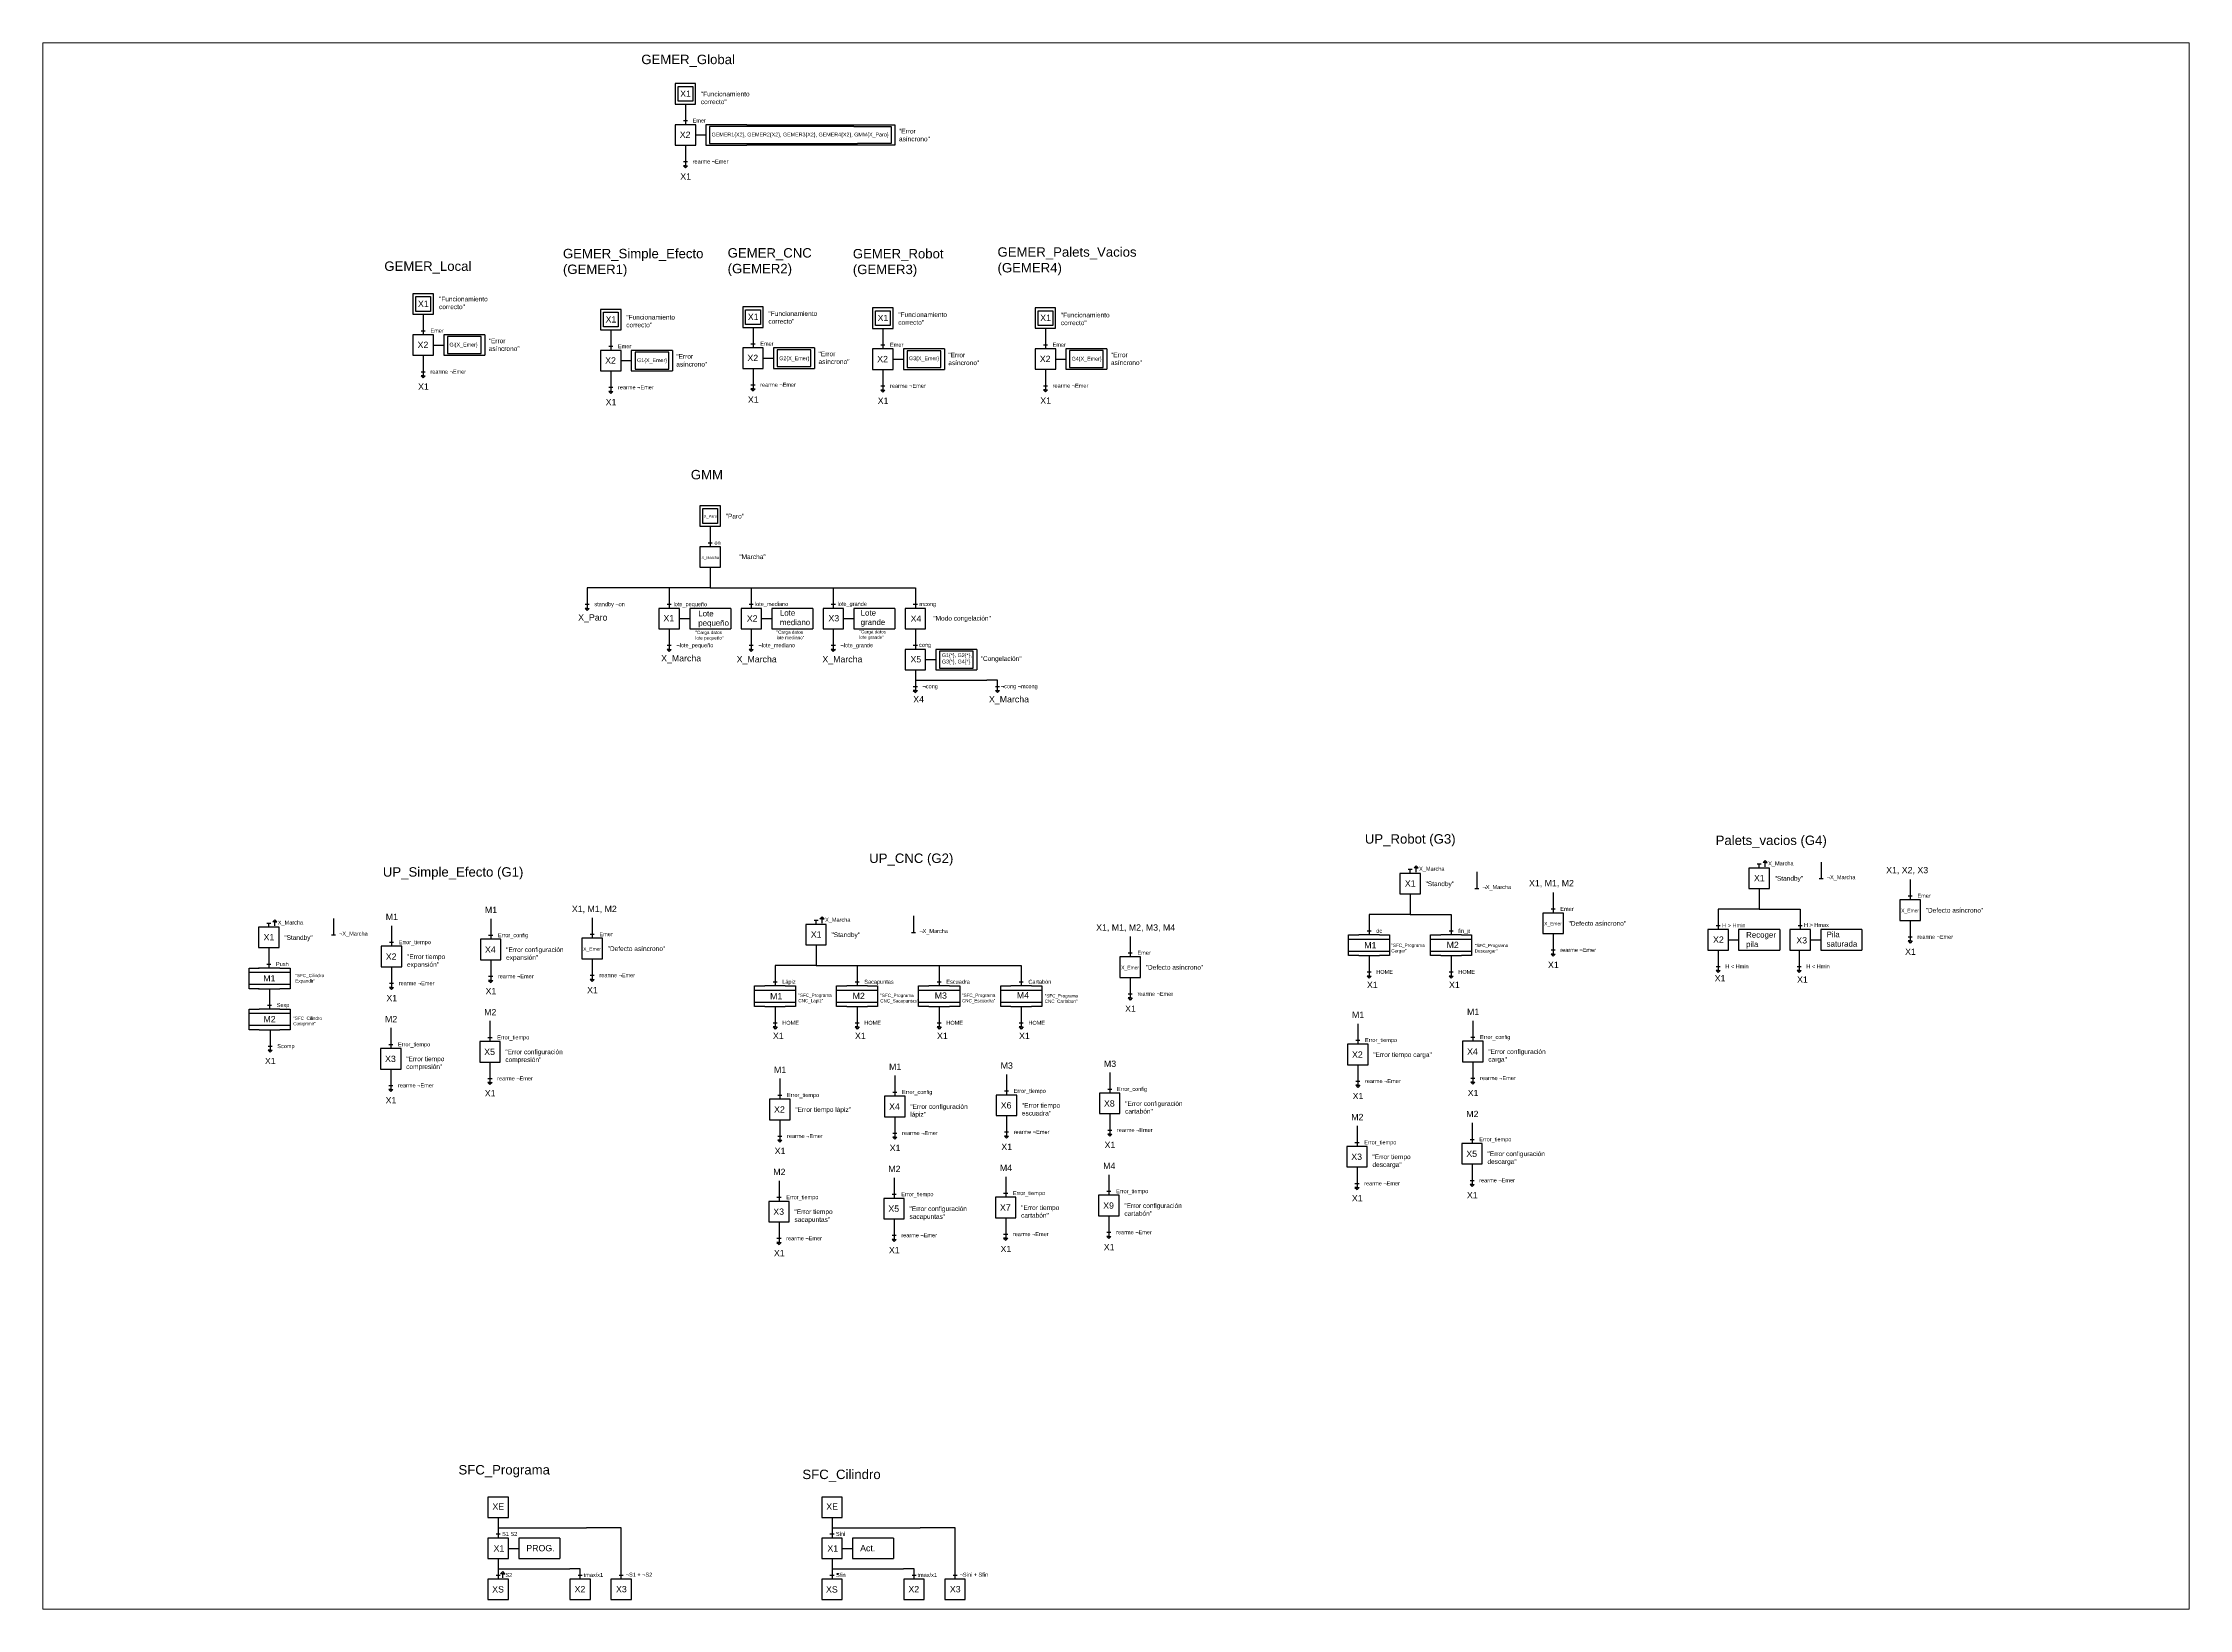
# Paper-space layout 'Layout1' of a CAD drawing. Header units: millimetres. Extents: x 26 to 547, y 19 to 400.
# The model-space entities are those that its viewports show. They can reach past a viewport. Long polylines and large blocks are cut down to what shows.
import ezdxf

# ---------------------------------------------------------------- set-up
doc = ezdxf.new("R2010")
doc.units = ezdxf.units.MM
doc.styles.get("Standard").update_dxf_attribs({"font": 'arial.ttf'})

msp = doc.modelspace()

# ---------------------------------------------------------------- linework, layer by layer
for p, q in [((-3909, 17083), (-3909, 16583)), ((-3409, 17083), (-3909, 17083)), ((-3909, 17083), (-3909, 16583)), ((-3409, 17083), (-3909, 17083)), ((-3838, 16654), (-3838, 17012)), ((-3838, 17012), (-3480, 17012)), ((-3480, 17012), (-3480, 16654)), ((-3409, 16583), (-3409, 17083)), ((-3409, 16583), (-3409, 17083)), ((-3909, 16583), (-3409, 16583)), ((-3909, 16583), (-3409, 16583)), ((-3480, 16654), (-3838, 16654)), ((-3658, 16583), (-3658, 16083)), ((-3908, 16083), (-3908, 15583)), ((-3408, 16083), (-3908, 16083)), ((-3708, 16183), (-3608, 16183)), ((-3408, 15583), (-3408, 16083)), ((-3408, 15833), (-3158, 15833)), ((-3158, 16083), (-3158, 15583)), ((-2158, 16083), (-3158, 16083)), ((-3069, 16038), (-3069, 15628)), ((-2248, 16038), (-3069, 16038)), ((-345, 16038), (-2248, 16038)), ((-2158, 16083), (-434, 16083)), ((-434, 16083), (356, 16083)), ((445, 16038), (-345, 16038)), ((356, 16083), (450, 16083)), ((445, 16038), (540, 16038)), ((450, 16083), (1450, 16083)), ((540, 16038), (1361, 16038)), ((1361, 16038), (1361, 15628)), ((1450, 16083), (1450, 15583)), ((-3908, 15583), (-3408, 15583)), ((-3708, 15183), (-3608, 15183)), ((-3658, 15583), (-3658, 15083)), ((-3158, 15583), (-2158, 15583)), ((-3069, 15628), (-2248, 15628)), ((-2248, 15628), (-345, 15628)), ((-434, 15583), (-2158, 15583)), ((356, 15583), (-434, 15583)), ((-345, 15628), (445, 15628)), ((450, 15583), (356, 15583)), ((445, 15628), (540, 15628)), ((1450, 15583), (450, 15583)), ((1361, 15628), (540, 15628)), ((-3658, 15083), (-3708, 15083)), ((-3708, 15083), (-3608, 15083)), ((-3708, 15083), (-3658, 15033)), ((-3608, 15083), (-3658, 15033)), ((-10301, 11963), (-10301, 11463)), ((-9801, 11963), (-10301, 11963)), ((-10230, 11533), (-10230, 11892)), ((-10230, 11892), (-9872, 11892)), ((-9872, 11533), (-10230, 11533)), ((-9872, 11892), (-9872, 11533)), ((-9801, 11463), (-9801, 11963)), ((-5727, 11583), (-5727, 11083)), ((-5227, 11583), (-5727, 11583)), ((-5657, 11154), (-5657, 11512)), ((-5657, 11512), (-5298, 11512)), ((-5298, 11512), (-5298, 11154)), ((-5227, 11083), (-5227, 11583)), ((-2260, 11644), (-2260, 11144)), ((-1760, 11644), (-2260, 11644)), ((-2260, 11644), (-2260, 11144)), ((-1760, 11644), (-2260, 11644)), ((-2190, 11215), (-2190, 11574)), ((-2190, 11574), (-1831, 11574)), ((-1831, 11574), (-1831, 11215)), ((-1760, 11144), (-1760, 11644)), ((-1760, 11144), (-1760, 11644)), ((904, 11617), (904, 11117)), ((1404, 11617), (904, 11617)), ((904, 11617), (904, 11117)), ((1404, 11617), (904, 11617)), ((974, 11188), (974, 11547)), ((974, 11547), (1333, 11547)), ((1333, 11547), (1333, 11188)), ((1404, 11117), (1404, 11617)), ((1404, 11117), (1404, 11617)), ((4867, 11621), (4867, 11121)), ((5367, 11621), (4867, 11621)), ((4938, 11191), (4938, 11550)), ((4938, 11550), (5297, 11550)), ((5297, 11550), (5297, 11191)), ((5367, 11121), (5367, 11621)), ((-10301, 11463), (-9801, 11463)), ((-10100, 11063), (-10000, 11063)), ((-10050, 11463), (-10050, 10963)), ((-5727, 11083), (-5227, 11083)), ((-5298, 11154), (-5657, 11154)), ((-5477, 11083), (-5477, 10583)), ((-2260, 11144), (-1760, 11144)), ((-2260, 11144), (-1760, 11144)), ((-1831, 11215), (-2190, 11215)), ((-2010, 11144), (-2010, 10644)), ((904, 11117), (1404, 11117)), ((904, 11117), (1404, 11117)), ((1333, 11188), (974, 11188)), ((1154, 11117), (1154, 10617)), ((4867, 11121), (5367, 11121)), ((5297, 11191), (4938, 11191)), ((5118, 11121), (5118, 10621)), ((-10300, 10963), (-10300, 10463)), ((-9800, 10963), (-10300, 10963)), ((-9800, 10463), (-9800, 10963)), ((-9800, 10713), (-9550, 10713)), ((-9550, 10963), (-9550, 10463)), ((-8550, 10963), (-9550, 10963)), ((-9461, 10918), (-9461, 10507)), ((-8639, 10918), (-9461, 10918)), ((-9461, 10507), (-8639, 10507)), ((-8639, 10507), (-8639, 10918)), ((-8550, 10963), (-8550, 10463)), ((-5727, 10583), (-5727, 10083)), ((-5227, 10583), (-5727, 10583)), ((-5527, 10683), (-5427, 10683)), ((-5227, 10083), (-5227, 10583)), ((-4977, 10583), (-4977, 10083)), ((-3977, 10583), (-4977, 10583)), ((-4887, 10538), (-4887, 10128)), ((-4066, 10538), (-4887, 10538)), ((-4066, 10128), (-4066, 10538)), ((-3977, 10583), (-3977, 10083)), ((-2260, 10644), (-2260, 10144)), ((-1760, 10644), (-2260, 10644)), ((-2060, 10744), (-1960, 10744)), ((-1760, 10144), (-1760, 10644)), ((-1510, 10644), (-1510, 10144)), ((-510, 10644), (-1510, 10644)), ((-1420, 10600), (-1420, 10189)), ((-599, 10600), (-1420, 10600)), ((-599, 10189), (-599, 10600)), ((-510, 10644), (-510, 10144)), ((904, 10617), (904, 10117)), ((1404, 10617), (904, 10617)), ((1104, 10717), (1204, 10717)), ((1404, 10117), (1404, 10617)), ((1654, 10617), (1654, 10117)), ((2654, 10617), (1654, 10617)), ((1744, 10573), (1744, 10162)), ((2565, 10573), (1744, 10573)), ((2565, 10162), (2565, 10573)), ((2654, 10617), (2654, 10117)), ((4868, 10621), (4868, 10121)), ((5368, 10621), (4868, 10621)), ((5068, 10721), (5168, 10721)), ((5368, 10121), (5368, 10621)), ((5618, 10621), (5618, 10121)), ((6618, 10621), (5618, 10621)), ((5708, 10576), (5708, 10165)), ((6529, 10576), (5708, 10576)), ((6529, 10165), (6529, 10576)), ((6618, 10621), (6618, 10121)), ((-10300, 10463), (-9800, 10463)), ((-10100, 10063), (-10000, 10063)), ((-10050, 9963), (-10100, 9963)), ((-10100, 9963), (-10000, 9963)), ((-10100, 9963), (-10050, 9913)), ((-10050, 10463), (-10050, 9963)), ((-10000, 9963), (-10050, 9913)), ((-9550, 10463), (-8550, 10463)), ((-5727, 10083), (-5227, 10083)), ((-5477, 10083), (-5477, 9583)), ((-5227, 10333), (-4977, 10333)), ((-4977, 10083), (-3977, 10083)), ((-4887, 10128), (-4066, 10128)), ((-2260, 10144), (-1760, 10144)), ((-2010, 10144), (-2010, 9644)), ((-1760, 10394), (-1510, 10394)), ((-1510, 10144), (-510, 10144)), ((-1420, 10189), (-599, 10189)), ((904, 10117), (1404, 10117)), ((1154, 10117), (1154, 9617)), ((1404, 10367), (1654, 10367)), ((1654, 10117), (2654, 10117)), ((1744, 10162), (2565, 10162)), ((4868, 10121), (5368, 10121)), ((5118, 10121), (5118, 9621)), ((5368, 10371), (5618, 10371)), ((5618, 10121), (6618, 10121)), ((5708, 10165), (6529, 10165)), ((-5527, 9683), (-5427, 9683)), ((-5477, 9583), (-5527, 9583)), ((-5527, 9583), (-5427, 9583)), ((-5527, 9583), (-5477, 9533)), ((-5427, 9583), (-5477, 9533)), ((-2060, 9744), (-1960, 9744)), ((-2010, 9644), (-2060, 9644)), ((-2060, 9644), (-1960, 9644)), ((-2060, 9644), (-2010, 9594)), ((-1960, 9644), (-2010, 9594)), ((1104, 9717), (1204, 9717)), ((1154, 9617), (1104, 9617)), ((1104, 9617), (1204, 9617)), ((1104, 9617), (1154, 9567)), ((1204, 9617), (1154, 9567)), ((5068, 9721), (5168, 9721)), ((5118, 9621), (5068, 9621)), ((5068, 9621), (5168, 9621)), ((5068, 9621), (5118, 9571)), ((5168, 9621), (5118, 9571)), ((-3304, 6796), (-3304, 6296)), ((-2804, 6796), (-3304, 6796)), ((-3304, 6796), (-3304, 6296)), ((-2804, 6796), (-3304, 6796)), ((-3304, 6296), (-2804, 6296)), ((-3304, 6296), (-2804, 6296)), ((-3233, 6367), (-3233, 6726)), ((-3233, 6726), (-2875, 6726)), ((-2875, 6367), (-3233, 6367)), ((-3053, 6296), (-3053, 5796)), ((-2875, 6726), (-2875, 6367)), ((-2804, 6296), (-2804, 6796)), ((-2804, 6296), (-2804, 6796)), ((-3304, 5796), (-3304, 5296)), ((-2804, 5796), (-3304, 5796)), ((-3103, 5896), (-3003, 5896)), ((-2804, 5296), (-2804, 5796)), ((-3304, 5296), (-2804, 5296)), ((-3053, 5296), (-3053, 4796)), ((-4053, 4796), (-6053, 4796)), ((-6053, 4796), (-6053, 4296)), ((-6053, 4796), (-6053, 4296)), ((-3053, 4796), (-4053, 4796)), ((-4053, 4796), (-4053, 4296)), ((-3053, 4796), (-2053, 4796)), ((-2053, 4796), (-1053, 4796)), ((-2053, 4796), (-2053, 4296)), ((-1053, 4796), (-53, 4796)), ((-53, 4796), (1947, 4796)), ((-53, 4796), (-53, 4296)), ((1947, 4796), (1947, 4296)), ((-6103, 4396), (-6003, 4396)), ((-6053, 4296), (-6103, 4296)), ((-6103, 4296), (-6003, 4296)), ((-6103, 4296), (-6053, 4246)), ((-6003, 4296), (-6053, 4246)), ((-4303, 4296), (-4303, 3796)), ((-3803, 4296), (-4303, 4296)), ((-4103, 4396), (-4003, 4396)), ((-3803, 3796), (-3803, 4296)), ((-3553, 4296), (-3553, 3796)), ((-2553, 4296), (-3553, 4296)), ((-2553, 4296), (-2553, 3796)), ((-2303, 4296), (-2303, 3796)), ((-1803, 4296), (-2303, 4296)), ((-2103, 4396), (-2003, 4396)), ((-1803, 3796), (-1803, 4296)), ((-1553, 4296), (-1553, 3796)), ((-553, 4296), (-1553, 4296)), ((-553, 4296), (-553, 3796)), ((-303, 4296), (-303, 3796)), ((197, 4296), (-303, 4296)), ((-103, 4396), (-3, 4396)), ((197, 3796), (197, 4296)), ((447, 4296), (447, 3796)), ((1447, 4296), (447, 4296)), ((1447, 4296), (1447, 3796)), ((1697, 4296), (1697, 3796)), ((2197, 4296), (1697, 4296)), ((1897, 4396), (1997, 4396)), ((2197, 3796), (2197, 4296)), ((-4303, 3796), (-3803, 3796)), ((-4053, 3796), (-4053, 3296)), ((-3803, 4046), (-3553, 4046)), ((-3553, 3796), (-2553, 3796)), ((-2303, 3796), (-1803, 3796)), ((-2053, 3796), (-2053, 3296)), ((-1803, 4046), (-1553, 4046)), ((-1553, 3796), (-553, 3796)), ((-303, 3796), (197, 3796)), ((-53, 3796), (-53, 3296)), ((197, 4046), (447, 4046)), ((447, 3796), (1447, 3796)), ((1697, 3796), (2197, 3796)), ((1947, 3796), (1947, 3296)), ((-4103, 3396), (-4003, 3396)), ((-4053, 3296), (-4103, 3296)), ((-4103, 3296), (-4003, 3296)), ((-4103, 3296), (-4053, 3246)), ((-4003, 3296), (-4053, 3246)), ((-2103, 3396), (-2003, 3396)), ((-2053, 3296), (-2103, 3296)), ((-2103, 3296), (-2003, 3296)), ((-2103, 3296), (-2053, 3246)), ((-2003, 3296), (-2053, 3246)), ((-103, 3396), (-3, 3396)), ((-53, 3296), (-103, 3296)), ((-103, 3296), (-3, 3296)), ((-103, 3296), (-53, 3246)), ((-3, 3296), (-53, 3246)), ((1697, 3296), (1697, 2796)), ((2197, 3296), (1697, 3296)), ((1897, 3396), (1997, 3396)), ((2197, 2796), (2197, 3296)), ((2447, 3296), (2447, 2796)), ((3447, 3296), (2447, 3296)), ((2536, 3252), (2536, 2841)), ((3357, 3252), (2536, 3252)), ((3357, 2841), (3357, 3252)), ((3447, 3296), (3447, 2796)), ((1697, 2796), (2197, 2796)), ((1947, 2796), (1947, 2296)), ((2197, 3046), (2447, 3046)), ((2447, 2796), (3447, 2796)), ((2536, 2841), (3357, 2841)), ((1897, 2396), (1997, 2396)), ((1947, 2296), (1897, 2296)), ((1897, 2296), (1997, 2296)), ((1897, 2296), (1947, 2246)), ((1947, 2546), (3692, 2546)), ((1997, 2296), (1947, 2246)), ((3947, 2546), (3692, 2546)), ((3897, 2396), (3997, 2396)), ((3897, 2296), (3997, 2296)), ((3897, 2296), (3947, 2246)), ((3947, 2296), (3947, 2546)), ((3997, 2296), (3947, 2246)), ((13957, -2063), (14057, -2063)), ((14007, -2163), (14007, -2063)), ((14103, -2030), (14153, -1980)), ((14203, -2030), (14103, -2030)), ((14203, -2030), (14153, -1980)), ((14153, -2130), (14153, -2030)), ((14153, -2030), (14203, -2030)), ((22267, -2031), (22267, -2531)), ((22767, -2031), (22267, -2031)), ((22467, -1931), (22567, -1931)), ((22517, -2031), (22517, -1931)), ((22613, -1899), (22663, -1849)), ((22713, -1899), (22613, -1899)), ((22713, -1899), (22663, -1849)), ((22663, -1999), (22663, -1899)), ((22663, -1899), (22713, -1899)), ((22767, -2531), (22767, -2031)), ((24027, -1889), (24027, -2289)), ((13757, -2163), (13757, -2663)), ((14257, -2163), (13757, -2163)), ((14257, -2663), (14257, -2163)), ((15584, -2528), (15684, -2528)), ((15634, -2128), (15634, -2528)), ((22267, -2531), (22767, -2531)), ((22517, -2531), (22517, -3031)), ((23977, -2289), (24077, -2289)), ((26200, -2309), (26200, -2809)), ((13757, -2663), (14257, -2663)), ((14008, -2663), (14008, -3163)), ((17244, -3128), (17244, -3628)), ((17744, -3128), (17244, -3128)), ((17444, -3028), (17544, -3028)), ((17494, -2628), (17494, -3128)), ((17744, -3628), (17744, -3128)), ((22517, -3031), (21517, -3031)), ((21517, -3031), (21517, -3531)), ((22517, -3031), (22417, -3031)), ((22517, -3031), (23517, -3031)), ((23517, -3031), (23517, -3531)), ((25950, -2809), (25950, -3309)), ((26450, -2809), (25950, -2809)), ((26150, -2709), (26250, -2709)), ((26450, -3309), (26450, -2809)), ((-14065, -3472), (-14065, -3972)), ((-13565, -3472), (-14065, -3472)), ((-13865, -3372), (-13765, -3372)), ((-13815, -3472), (-13815, -3372)), ((-13719, -3340), (-13669, -3290)), ((-13619, -3340), (-13719, -3340)), ((-13619, -3340), (-13669, -3290)), ((-13669, -3440), (-13669, -3340)), ((-13669, -3340), (-13619, -3340)), ((-13565, -3972), (-13565, -3472)), ((-12240, -3263), (-12240, -3663)), ((-10822, -3439), (-10822, -3939)), ((-8405, -3269), (-8405, -3769)), ((-5980, -3644), (-5880, -3644)), ((-5930, -3244), (-5930, -3744)), ((-724, -3405), (-724, -3905)), ((-224, -3405), (-724, -3405)), ((-524, -3305), (-424, -3305)), ((-474, -3405), (-474, -3305)), ((-378, -3272), (-328, -3222)), ((-278, -3272), (-378, -3272)), ((-278, -3272), (-328, -3222)), ((-328, -3372), (-328, -3272)), ((-328, -3272), (-278, -3272)), ((-224, -3905), (-224, -3405)), ((1854, -3600), (1954, -3600)), ((1904, -3200), (1904, -3600)), ((12958, -3563), (13058, -3563)), ((14008, -3163), (13008, -3163)), ((13008, -3163), (13008, -3663)), ((14008, -3163), (15008, -3163)), ((14958, -3563), (15058, -3563)), ((15008, -3163), (15008, -3663)), ((17244, -3628), (17744, -3628)), ((17494, -3628), (17494, -4128)), ((21267, -3531), (21267, -4031)), ((21767, -3531), (21267, -3531)), ((21467, -3431), (21567, -3431)), ((21767, -4031), (21767, -3531)), ((22017, -3531), (22017, -4031)), ((23017, -3531), (22017, -3531)), ((23017, -3531), (23017, -4031)), ((23267, -3531), (23267, -4031)), ((23767, -3531), (23267, -3531)), ((23467, -3431), (23567, -3431)), ((23767, -4031), (23767, -3531)), ((24017, -3531), (24017, -4031)), ((25017, -3531), (24017, -3531)), ((25017, -3531), (25017, -4031)), ((25950, -3309), (26450, -3309)), ((26200, -3309), (26200, -3809)), ((-14065, -3972), (-13565, -3972)), ((-13814, -3972), (-13814, -4472)), ((-12290, -3663), (-12190, -3663)), ((-11073, -3939), (-11073, -4439)), ((-10573, -3939), (-11073, -3939)), ((-10872, -3839), (-10772, -3839)), ((-10573, -4439), (-10573, -3939)), ((-8656, -3769), (-8656, -4269)), ((-8156, -3769), (-8656, -3769)), ((-8455, -3669), (-8355, -3669)), ((-8156, -4269), (-8156, -3769)), ((-6180, -3744), (-6180, -4244)), ((-5680, -3744), (-6180, -3744)), ((-5680, -4244), (-5680, -3744)), ((-724, -3905), (-224, -3905)), ((-473, -3905), (-473, -4405)), ((7136, -4098), (7236, -4098)), ((7186, -3698), (7186, -4198)), ((12508, -4163), (12508, -3663)), ((12508, -3663), (12758, -3663)), ((12508, -3763), (13508, -3763)), ((13508, -4063), (12508, -4063)), ((12758, -4163), (12508, -4163)), ((13258, -3663), (12758, -3663)), ((12758, -4163), (13258, -4163)), ((13008, -4163), (13008, -4663)), ((13258, -3663), (13508, -3663)), ((13508, -4163), (13258, -4163)), ((13508, -3663), (13508, -4163)), ((14508, -4163), (14508, -3663)), ((14508, -3663), (14758, -3663)), ((14508, -3763), (15508, -3763)), ((15508, -4063), (14508, -4063)), ((14758, -4163), (14508, -4163)), ((15258, -3663), (14758, -3663)), ((14758, -4163), (15258, -4163)), ((15008, -4163), (15008, -4663)), ((15258, -3663), (15508, -3663)), ((15508, -4163), (15258, -4163)), ((15508, -3663), (15508, -4163)), ((17444, -4028), (17544, -4028)), ((17494, -4128), (17444, -4128)), ((17444, -4128), (17544, -4128)), ((17444, -4128), (17494, -4178)), ((17544, -4128), (17494, -4178)), ((21267, -4031), (21767, -4031)), ((21517, -4031), (21517, -4531)), ((21767, -3781), (22017, -3781)), ((22017, -4031), (23017, -4031)), ((23267, -4031), (23767, -4031)), ((23492, -4031), (23492, -4531)), ((23767, -3781), (24017, -3781)), ((24017, -4031), (25017, -4031)), ((26150, -3709), (26250, -3709)), ((26200, -3809), (26150, -3809)), ((26150, -3809), (26250, -3809)), ((26150, -3809), (26200, -3859)), ((26250, -3809), (26200, -3859)), ((-14297, -4972), (-14297, -4472)), ((-14297, -4472), (-14047, -4472)), ((-14297, -4572), (-13297, -4572)), ((-13564, -4472), (-14064, -4472)), ((-13547, -4472), (-14047, -4472)), ((-13864, -4372), (-13764, -4372)), ((-13547, -4472), (-13297, -4472)), ((-13297, -4472), (-13297, -4972)), ((-11073, -4439), (-10573, -4439)), ((-10822, -4439), (-10822, -4939)), ((-8656, -4269), (-8156, -4269)), ((-8455, -4669), (-8355, -4669)), ((-8405, -4269), (-8405, -4769)), ((-6180, -4244), (-5680, -4244)), ((-5980, -4644), (-5880, -4644)), ((-5930, -4244), (-5930, -4744)), ((-473, -4405), (-1473, -4405)), ((-1473, -4405), (-1473, -4905)), ((-473, -4405), (527, -4405)), ((527, -4405), (1527, -4405)), ((527, -4405), (527, -4905)), ((1527, -4405), (2527, -4405)), ((2527, -4405), (4527, -4405)), ((2527, -4405), (2527, -4905)), ((4527, -4405), (4527, -4905)), ((6935, -4198), (6935, -4698)), ((7435, -4198), (6935, -4198)), ((6935, -4698), (7435, -4698)), ((7186, -4698), (7186, -5198)), ((7435, -4698), (7435, -4198)), ((12958, -4563), (13058, -4563)), ((13008, -4663), (12958, -4663)), ((12958, -4663), (13058, -4663)), ((12958, -4663), (13008, -4713)), ((13058, -4663), (13008, -4713)), ((14958, -4563), (15058, -4563)), ((15008, -4663), (14958, -4663)), ((14958, -4663), (15058, -4663)), ((14958, -4663), (15008, -4713)), ((15058, -4663), (15008, -4713)), ((21467, -4431), (21567, -4431)), ((21517, -4531), (21467, -4531)), ((21467, -4531), (21567, -4531)), ((21467, -4531), (21517, -4581)), ((21567, -4531), (21517, -4581)), ((23442, -4431), (23542, -4431)), ((23492, -4531), (23442, -4531)), ((23442, -4531), (23542, -4531)), ((23442, -4531), (23492, -4581)), ((23542, -4531), (23492, -4581)), ((-13297, -4872), (-14297, -4872)), ((-14047, -4972), (-14297, -4972)), ((-14064, -4972), (-13564, -4972)), ((-14047, -4972), (-13547, -4972)), ((-13797, -4972), (-13797, -5472)), ((-13297, -4972), (-13547, -4972)), ((-10872, -4839), (-10772, -4839)), ((-10822, -4939), (-10872, -4939)), ((-10872, -4939), (-10772, -4939)), ((-10872, -4939), (-10822, -4989)), ((-10772, -4939), (-10822, -4989)), ((-8405, -4769), (-8455, -4769)), ((-8455, -4769), (-8355, -4769)), ((-8455, -4769), (-8405, -4819)), ((-8355, -4769), (-8405, -4819)), ((-5930, -4744), (-5980, -4744)), ((-5980, -4744), (-5880, -4744)), ((-5980, -4744), (-5930, -4794)), ((-5880, -4744), (-5930, -4794)), ((-1973, -5405), (-1973, -4905)), ((-1973, -4905), (-1723, -4905)), ((-1973, -5005), (-973, -5005)), ((-1223, -4905), (-1723, -4905)), ((-1523, -4805), (-1423, -4805)), ((-1223, -4905), (-973, -4905)), ((-973, -4905), (-973, -5405)), ((27, -5405), (27, -4905)), ((27, -4905), (277, -4905)), ((27, -5005), (1027, -5005)), ((777, -4905), (277, -4905)), ((477, -4805), (577, -4805)), ((777, -4905), (1027, -4905)), ((1027, -4905), (1027, -5405)), ((2027, -5405), (2027, -4905)), ((2027, -4905), (2277, -4905)), ((2027, -5005), (3027, -5005)), ((2777, -4905), (2277, -4905)), ((2477, -4805), (2577, -4805)), ((2777, -4905), (3027, -4905)), ((3027, -4905), (3027, -5405)), ((4027, -5405), (4027, -4905)), ((4027, -4905), (4277, -4905)), ((4027, -5005), (5027, -5005)), ((4777, -4905), (4277, -4905)), ((4477, -4805), (4577, -4805)), ((4777, -4905), (5027, -4905)), ((5027, -4905), (5027, -5405)), ((7136, -5098), (7236, -5098)), ((7186, -5198), (7136, -5198)), ((7136, -5198), (7236, -5198)), ((7136, -5198), (7186, -5248)), ((7236, -5198), (7186, -5248)), ((-14297, -5972), (-14297, -5472)), ((-14297, -5472), (-14047, -5472)), ((-14297, -5572), (-13297, -5572)), ((-13547, -5472), (-14047, -5472)), ((-13847, -5372), (-13747, -5372)), ((-13547, -5472), (-13297, -5472)), ((-13297, -5472), (-13297, -5972)), ((-973, -5305), (-1973, -5305)), ((-1723, -5405), (-1973, -5405)), ((-1723, -5405), (-1223, -5405)), ((-1473, -5405), (-1473, -5905)), ((-973, -5405), (-1223, -5405)), ((1027, -5305), (27, -5305)), ((277, -5405), (27, -5405)), ((277, -5405), (777, -5405)), ((527, -5405), (527, -5905)), ((1027, -5405), (777, -5405)), ((3027, -5305), (2027, -5305)), ((2277, -5405), (2027, -5405)), ((2277, -5405), (2777, -5405)), ((2527, -5405), (2527, -5905)), ((3027, -5405), (2777, -5405)), ((5027, -5305), (4027, -5305)), ((4277, -5405), (4027, -5405)), ((4277, -5405), (4777, -5405)), ((4527, -5405), (4527, -5905)), ((5027, -5405), (4777, -5405)), ((15537, -5752), (15537, -6252)), ((-13297, -5872), (-14297, -5872)), ((-14047, -5972), (-14297, -5972)), ((-14047, -5972), (-13547, -5972)), ((-13783, -5972), (-13783, -6472)), ((-13297, -5972), (-13547, -5972)), ((-10840, -5929), (-10840, -6429)), ((-8674, -6259), (-8674, -6759)), ((-8174, -6259), (-8674, -6259)), ((-8473, -6159), (-8373, -6159)), ((-8423, -5759), (-8423, -6259)), ((-8174, -6759), (-8174, -6259)), ((-1523, -5805), (-1423, -5805)), ((-1473, -5905), (-1523, -5905)), ((-1523, -5905), (-1423, -5905)), ((-1523, -5905), (-1473, -5955)), ((-1423, -5905), (-1473, -5955)), ((477, -5805), (577, -5805)), ((527, -5905), (477, -5905)), ((477, -5905), (577, -5905)), ((477, -5905), (527, -5955)), ((577, -5905), (527, -5955)), ((2477, -5805), (2577, -5805)), ((2527, -5905), (2477, -5905)), ((2477, -5905), (2577, -5905)), ((2477, -5905), (2527, -5955)), ((2577, -5905), (2527, -5955)), ((4477, -5805), (4577, -5805)), ((4527, -5905), (4477, -5905)), ((4477, -5905), (4577, -5905)), ((4477, -5905), (4527, -5955)), ((4577, -5905), (4527, -5955)), ((12682, -6226), (12782, -6226)), ((12732, -5826), (12732, -6326)), ((15286, -6252), (15286, -6752)), ((15786, -6252), (15286, -6252)), ((15487, -6152), (15587, -6152)), ((15786, -6752), (15786, -6252)), ((-13833, -6372), (-13733, -6372)), ((-13783, -6472), (-13833, -6472)), ((-13833, -6472), (-13733, -6472)), ((-13833, -6472), (-13783, -6522)), ((-13733, -6472), (-13783, -6522)), ((-11091, -6429), (-11091, -6929)), ((-10591, -6429), (-11091, -6429)), ((-10890, -6329), (-10790, -6329)), ((-10591, -6929), (-10591, -6429)), ((-8674, -6759), (-8174, -6759)), ((-8423, -6759), (-8423, -7259)), ((12482, -6326), (12482, -6826)), ((12982, -6326), (12482, -6326)), ((12982, -6826), (12982, -6326)), ((15286, -6752), (15786, -6752)), ((15537, -6752), (15537, -7252)), ((-11091, -6929), (-10591, -6929)), ((-10840, -6929), (-10840, -7429)), ((-8473, -7159), (-8373, -7159)), ((-8423, -7259), (-8473, -7259)), ((-8473, -7259), (-8373, -7259)), ((-8473, -7259), (-8423, -7309)), ((-8373, -7259), (-8423, -7309)), ((-1357, -7164), (-1357, -7664)), ((1447, -7091), (1447, -7591)), ((4168, -7063), (4168, -7563)), ((6685, -7017), (6685, -7517)), ((12482, -6826), (12982, -6826)), ((12682, -7226), (12782, -7226)), ((12732, -6826), (12732, -7326)), ((15487, -7152), (15587, -7152)), ((15537, -7252), (15487, -7252)), ((15487, -7252), (15587, -7252)), ((15487, -7252), (15537, -7302)), ((15587, -7252), (15537, -7302)), ((-10890, -7329), (-10790, -7329)), ((-10840, -7429), (-10890, -7429)), ((-10890, -7429), (-10790, -7429)), ((-10890, -7429), (-10840, -7479)), ((-10790, -7429), (-10840, -7479)), ((-1608, -7664), (-1608, -8164)), ((-1108, -7664), (-1608, -7664)), ((-1407, -7564), (-1307, -7564)), ((-1108, -8164), (-1108, -7664)), ((1197, -7591), (1197, -8091)), ((1697, -7591), (1197, -7591)), ((1397, -7491), (1497, -7491)), ((1697, -8091), (1697, -7591)), ((3917, -7563), (3917, -8063)), ((4417, -7563), (3917, -7563)), ((4118, -7463), (4218, -7463)), ((4417, -8063), (4417, -7563)), ((6434, -7517), (6434, -8017)), ((6934, -7517), (6434, -7517)), ((6635, -7417), (6735, -7417)), ((6934, -8017), (6934, -7517)), ((12732, -7326), (12682, -7326)), ((12682, -7326), (12782, -7326)), ((12682, -7326), (12732, -7376)), ((12782, -7326), (12732, -7376)), ((-1608, -8164), (-1108, -8164)), ((-1357, -8164), (-1357, -8664)), ((1197, -8091), (1697, -8091)), ((1447, -8091), (1447, -8591)), ((3917, -8063), (4417, -8063)), ((4168, -8063), (4168, -8563)), ((6434, -8017), (6934, -8017)), ((6685, -8017), (6685, -8517)), ((12714, -8316), (12714, -8816)), ((15518, -8243), (15518, -8743)), ((-1407, -8564), (-1307, -8564)), ((-1357, -8664), (-1407, -8664)), ((-1407, -8664), (-1307, -8664)), ((-1407, -8664), (-1357, -8714)), ((-1307, -8664), (-1357, -8714)), ((1397, -8491), (1497, -8491)), ((1447, -8591), (1397, -8591)), ((1397, -8591), (1497, -8591)), ((1397, -8591), (1447, -8641)), ((1497, -8591), (1447, -8641)), ((4118, -8463), (4218, -8463)), ((4168, -8563), (4118, -8563)), ((4118, -8563), (4218, -8563)), ((4118, -8563), (4168, -8613)), ((4218, -8563), (4168, -8613)), ((6635, -8417), (6735, -8417)), ((6685, -8517), (6635, -8517)), ((6635, -8517), (6735, -8517)), ((6635, -8517), (6685, -8567)), ((6735, -8517), (6685, -8567)), ((12463, -8816), (12463, -9316)), ((12963, -8816), (12463, -8816)), ((12664, -8716), (12764, -8716)), ((12963, -9316), (12963, -8816)), ((15267, -8743), (15267, -9243)), ((15767, -8743), (15267, -8743)), ((15468, -8643), (15568, -8643)), ((15767, -9243), (15767, -8743)), ((12463, -9316), (12963, -9316)), ((12714, -9316), (12714, -9816)), ((15267, -9243), (15767, -9243)), ((15518, -9243), (15518, -9743)), ((-1376, -9654), (-1376, -10154)), ((1429, -9581), (1429, -10081)), ((4149, -9554), (4149, -10054)), ((6616, -9907), (6716, -9907)), ((6666, -9507), (6666, -10007)), ((12664, -9716), (12764, -9716)), ((12714, -9816), (12664, -9816)), ((12664, -9816), (12764, -9816)), ((12664, -9816), (12714, -9866)), ((12764, -9816), (12714, -9866)), ((15468, -9643), (15568, -9643)), ((15518, -9743), (15468, -9743)), ((15468, -9743), (15568, -9743)), ((15468, -9743), (15518, -9793)), ((15568, -9743), (15518, -9793)), ((-1627, -10154), (-1627, -10654)), ((-1127, -10154), (-1627, -10154)), ((-1426, -10054), (-1326, -10054)), ((-1127, -10654), (-1127, -10154)), ((1178, -10081), (1178, -10581)), ((1678, -10081), (1178, -10081)), ((1379, -9981), (1479, -9981)), ((1678, -10581), (1678, -10081)), ((3898, -10054), (3898, -10554)), ((4398, -10054), (3898, -10054)), ((4099, -9954), (4199, -9954)), ((4398, -10554), (4398, -10054)), ((6415, -10007), (6415, -10507)), ((6915, -10007), (6415, -10007)), ((6915, -10507), (6915, -10007)), ((-1627, -10654), (-1127, -10654)), ((-1376, -10654), (-1376, -11154)), ((1178, -10581), (1678, -10581)), ((1379, -10981), (1479, -10981)), ((1429, -10581), (1429, -11081)), ((3898, -10554), (4398, -10554)), ((4099, -10954), (4199, -10954)), ((4149, -10554), (4149, -11054)), ((6415, -10507), (6915, -10507)), ((6616, -10907), (6716, -10907)), ((6666, -10507), (6666, -11007)), ((-1426, -11054), (-1326, -11054)), ((-1376, -11154), (-1426, -11154)), ((-1426, -11154), (-1326, -11154)), ((-1426, -11154), (-1376, -11204)), ((-1326, -11154), (-1376, -11204)), ((1429, -11081), (1379, -11081)), ((1379, -11081), (1479, -11081)), ((1379, -11081), (1429, -11131)), ((1479, -11081), (1429, -11131)), ((4149, -11054), (4099, -11054)), ((4099, -11054), (4199, -11054)), ((4099, -11054), (4149, -11104)), ((4199, -11054), (4149, -11104)), ((6666, -11007), (6616, -11007)), ((6616, -11007), (6716, -11007)), ((6616, -11007), (6666, -11057)), ((6716, -11007), (6666, -11057)), ((-8473, -17360), (-8473, -17860)), ((-7973, -17360), (-8473, -17360)), ((-7973, -17860), (-7973, -17360)), ((-335, -17360), (-335, -17860)), ((165, -17360), (-335, -17360)), ((165, -17860), (165, -17360)), ((-8473, -17860), (-7973, -17860)), ((-8273, -18260), (-8173, -18260)), ((-8223, -17860), (-8223, -18360)), ((-8223, -18110), (-6072, -18110)), ((-5223, -18110), (-6072, -18110)), ((-5223, -19360), (-5223, -18110)), ((-335, -17860), (165, -17860)), ((-135, -18260), (-35, -18260)), ((-85, -17860), (-85, -18360)), ((-85, -18110), (2066, -18110)), ((2915, -18110), (2066, -18110)), ((2915, -19360), (2915, -18110)), ((-8473, -18360), (-8473, -18860)), ((-7973, -18360), (-8473, -18360)), ((-7973, -18860), (-7973, -18360)), ((-7973, -18610), (-7723, -18610)), ((-7723, -18360), (-7723, -18860)), ((-6723, -18360), (-7723, -18360)), ((-6723, -18360), (-6723, -18860)), ((-335, -18360), (-335, -18860)), ((165, -18360), (-335, -18360)), ((165, -18860), (165, -18360)), ((165, -18610), (415, -18610)), ((415, -18360), (415, -18860)), ((1415, -18360), (415, -18360)), ((1415, -18360), (1415, -18860)), ((-8473, -18860), (-7973, -18860)), ((-8273, -19260), (-8173, -19260)), ((-8223, -18860), (-8223, -19360)), ((-8223, -19110), (-6478, -19110)), ((-8163, -19227), (-8113, -19177)), ((-8063, -19227), (-8163, -19227)), ((-8063, -19227), (-8113, -19177)), ((-8113, -19327), (-8113, -19227)), ((-8113, -19227), (-8063, -19227)), ((-7723, -18860), (-6723, -18860)), ((-6223, -19110), (-6478, -19110)), ((-6273, -19260), (-6173, -19260)), ((-6223, -19360), (-6223, -19110)), ((-5273, -19260), (-5173, -19260)), ((-335, -18860), (165, -18860)), ((-135, -19260), (-35, -19260)), ((-85, -18860), (-85, -19360)), ((-85, -19110), (1660, -19110)), ((25, -19227), (75, -19227)), ((415, -18860), (1415, -18860)), ((1915, -19110), (1660, -19110)), ((1865, -19260), (1965, -19260)), ((1915, -19360), (1915, -19110)), ((2865, -19260), (2965, -19260)), ((-8473, -19360), (-8473, -19860)), ((-7973, -19360), (-8473, -19360)), ((-8473, -19860), (-7973, -19860)), ((-7973, -19860), (-7973, -19360)), ((-6473, -19360), (-6473, -19860)), ((-5973, -19360), (-6473, -19360)), ((-6473, -19860), (-5973, -19860)), ((-5973, -19860), (-5973, -19360)), ((-5473, -19360), (-5473, -19860)), ((-4973, -19360), (-5473, -19360)), ((-5473, -19860), (-4973, -19860)), ((-4973, -19860), (-4973, -19360)), ((-335, -19360), (-335, -19860)), ((165, -19360), (-335, -19360)), ((-335, -19860), (165, -19860)), ((165, -19860), (165, -19360)), ((1665, -19360), (1665, -19860)), ((2165, -19360), (1665, -19360)), ((1665, -19860), (2165, -19860)), ((2165, -19860), (2165, -19360)), ((2665, -19360), (2665, -19860)), ((3165, -19360), (2665, -19360)), ((2665, -19860), (3165, -19860)), ((3165, -19860), (3165, -19360))]:
    msp.add_line(p, q)

# ---------------------------------------------------------------- texts
at = {"attachment_point": 1}
for s, width, gutter_width, heights, insert, char_height in [('GEMER_Global ', 2500.59, 1149, [0], (-4734, 17788), 229.77), ('X1', 783.97, 766, [0], (-3786, 16915), 153.2), ('"Funcionamiento correcto"', 582.61, 569, [0], (-3282, 16887), 113.84), ('Emer', 496.88, 485, [0], (-3483, 16232), 97.1), ('X2', 783.97, 766, [0], (-3796, 15914), 153.2), ('GEMER1\\{X2\\}, GEMER2\\{X2\\}, GEMER3\\{X2\\}, GEMER4\\{X2\\}, GMM\\{X_Paro\\}', 4316.29, 466, [0], (-3019, 15889), 93.23), ('"Error asíncrono"', 582.61, 569, [0], (1547, 15982), 113.84), ('rearme ¬Emer', 918.63, 485, [126], (-3483, 15232), 97.09), ('X1', 783.97, 766, [0], (-3783, 14898), 153.2), ('GEMER_Palets_Vacios (GEMER4)', 3442, 1149, [0], (3950, 13095), 229.77), ('GEMER_Local ', 2506.79, 1149, [0], (-10998, 12750), 229.77), ('GEMER_Simple_Efecto (GEMER1)', 3442, 1149, [0], (-6644, 13057), 229.77), ('GEMER_CNC (GEMER2)', 1175.96, 1149, [0], (-2629, 13074), 229.77), ('GEMER_Robot (GEMER3)', 1175.96, 1149, [0], (423, 13054), 229.77), ('X1', 783.97, 766, [0], (-10178, 11795), 153.2), ('"Funcionamiento correcto"', 582.61, 569, [0], (-9665, 11891), 113.84), ('"Funcionamiento correcto"', 582.61, 569, [0], (-1634, 11537), 113.84), ('"Funcionamiento correcto"', 582.61, 569, [0], (1530, 11510), 113.84), ('Emer', 496.88, 485, [0], (-9875, 11112), 97.1), ('X1', 783.97, 766, [0], (-5604, 11415), 153.2), ('"Funcionamiento correcto"', 582.61, 569, [0], (-5101, 11449), 113.84), ('X1', 783.97, 766, [0], (-2137, 11476), 153.2), ('X1', 783.97, 766, [0], (1027, 11449), 153.2), ('X1', 783.97, 766, [0], (4991, 11453), 153.2), ('"Funcionamiento correcto"', 582.61, 569, [0], (5494, 11501), 113.84), ('X2', 783.97, 766, [0], (-10188, 10794), 153.2), ('Gi\\{X_Emer\\}', 867.57, 466, [0], (-9411, 10769), 93.23), ('"Error asíncrono"', 582.61, 569, [0], (-8454, 10872), 113.84), ('Emer', 496.88, 485, [0], (-5302, 10732), 97.1), ('"Error asíncrono"', 582.61, 569, [0], (-3881, 10493), 113.84), ('X2', 783.97, 766, [0], (-2147, 10475), 153.2), ('Emer', 496.88, 485, [0], (-1835, 10794), 97.1), ('"Error asíncrono"', 582.61, 569, [0], (-414, 10554), 113.84), ('Emer', 496.88, 485, [0], (1329, 10767), 97.1), ('"Error asíncrono"', 582.61, 569, [0], (2750, 10527), 113.84), ('Emer', 496.88, 485, [0], (5293, 10770), 97.1), ('"Error asíncrono"', 582.61, 569, [0], (6714, 10530), 113.84), ('rearme ¬Emer', 918.63, 485, [126], (-9875, 10112), 97.09), ('X2', 783.97, 766, [0], (-5614, 10414), 153.2), ('G1\\{X_Emer\\}', 867.57, 466, [0], (-4837, 10390), 93.23), ('G2\\{X_Emer\\}', 867.57, 466, [0], (-1371, 10436), 93.23), ('X2', 783.97, 766, [0], (1017, 10448), 153.2), ('G3\\{X_Emer\\}', 867.57, 466, [0], (1792, 10437), 93.23), ('X2', 783.97, 766, [0], (4981, 10452), 153.2), ('G4\\{X_Emer\\}', 867.57, 466, [0], (5757, 10427), 93.23), ('X1', 783.97, 766, [0], (-10175, 9778), 153.2), ('rearme ¬Emer', 918.63, 485, [126], (-5302, 9732), 97.09), ('X1', 783.97, 766, [0], (-2135, 9460), 153.2), ('rearme ¬Emer', 918.63, 485, [126], (-1835, 9794), 97.09), ('X1', 783.97, 766, [0], (1029, 9433), 153.2), ('rearme ¬Emer', 918.63, 485, [126], (1329, 9767), 97.09), ('X1', 783.97, 766, [0], (4993, 9436), 153.2), ('rearme ¬Emer', 918.63, 485, [126], (5293, 9770), 97.09), ('X1', 783.97, 766, [0], (-5602, 9398), 153.2), ('GMM', 1175.96, 1149, [0], (-3527, 7670), 229.8), ('X_Paro', 345.73, 338, [0], (-3207, 6575), 67.6), ('"Paro"', 582.61, 569, [116], (-2677, 6600), 113.8), ('on', 684.04, 485, [0], (-2950, 5946), 97.1), ('X_Marcha', 345.73, 338, [0], (-3267, 5568), 67.6), ('"Marcha"', 582.61, 569, [0], (-2345, 5610), 113.8), ('standby ¬on', 768.04, 485, [0], (-5878, 4446), 97.09), ('lote_pequeño', 684.04, 485, [0], (-3950, 4446), 97.09), ('Lote pequeño', 703.66, 687, [0], (-3345, 4239), 137.49), ('lote_mediano', 684.04, 485, [0], (-1966, 4451), 97.09), ('Lote mediano', 703.66, 687, [0], (-1355, 4254), 137.49), ('lote_grande', 684.04, 485, [0], (49, 4454), 97.09), ('Lote grande', 703.66, 687, [0], (614, 4257), 137.49), ('mcong', 684.04, 485, [0], (2045, 4449), 97.1), ('X_Paro', 783.97, 766, [0], (-6273, 4152), 153.2), ('X1', 783.97, 766, [0], (-4194, 4134), 153.2), ('"Carga datos lote pequeño"', 794.58, 398, [0], (-3414, 3749), 79.69), ('X2', 783.97, 766, [0], (-2161, 4127), 153.2), ('"Carga datos lote mediano"', 794.58, 398, [0], (-1437, 3757), 79.69), ('X3', 783.97, 766, [0], (-172, 4132), 153.2), ('"Carga datos lote grande"', 794.58, 398, [0], (582, 3766), 79.69), ('X4', 783.97, 766, [0], (1831, 4122), 153.2), ('"Modo congelación"', 1406.92, 569, [0], (2384, 4111), 113.84), ('X_Marcha', 783.97, 766, [0], (-4250, 3157), 153.2), ('¬lote_pequeño', 684.04, 485, [0], (-3878, 3446), 97.09), ('X_Marcha', 783.97, 766, [0], (-2408, 3133), 153.2), ('¬lote_mediano', 684.04, 485, [0], (-1878, 3446), 97.09), ('X_Marcha', 783.97, 766, [0], (-319, 3133), 153.2), ('¬lote_grande', 684.04, 485, [0], (122, 3446), 97.09), ('cong', 684.04, 485, [0], (2037, 3454), 97.1), ('G1\\{*\\}, G2\\{*\\}, G3\\{*\\}, G4\\{*\\}', 867.57, 466, [0], (2592, 3202), 93.23), ('X5', 783.97, 766, [0], (1828, 3132), 153.2), ('"Congelación"', 582.61, 569, [0], (3540, 3129), 113.84), ('X4', 783.97, 766, [0], (1895, 2157), 153.2), ('¬cong', 684.04, 485, [0], (2122, 2446), 97.1), ('X_Marcha', 783.97, 766, [0], (3742, 2158), 153.2), ('¬cong ¬mcong', 903.24, 485, [0], (4032, 2447), 97.09), ('UP_Robot (G3)', 2339.69, 1149, [0], (12905, -1207), 229.77), ('Palets_vacios (G4)', 2795.77, 1149, [0], (21455, -1241), 229.77), ('UP_Simple_Efecto (G1)', 3539.42, 1149, [0], (-11034, -2012), 229.77), ('UP_CNC (G2)', 2079.71, 1149, [0], (822, -1678), 229.77), ('X_Marcha', 745.17, 485, [0], (14227, -2002), 97.1), ('X_Marcha', 745.17, 485, [0], (22737, -1871), 97.1), ('X1, X2, X3', 1295.43, 766, [0], (25613, -2005), 153.2), ('X1', 783.97, 766, [0], (13880, -2331), 153.2), ('"Standby"', 582.61, 569, [0], (14384, -2359), 113.8), ('¬X_Marcha', 745.17, 485, [0], (15773, -2447), 97.1), ('X1, M1, M2', 1295.43, 766, [0], (16907, -2324), 153.2), ('X1', 783.97, 766, [0], (22390, -2199), 153.2), ('"Standby"', 582.61, 569, [0], (22893, -2227), 113.8), ('¬X_Marcha', 745.17, 485, [0], (24166, -2207), 97.1), ('M1', 359.92, 766, [0], (-8546, -2976), 153.2), ('X1, M1, M2', 1647.32, 766, [0], (-6426, -2951), 153.2), ('Emer', 496.88, 485, [0], (17669, -2979), 97.1), ('X_Emer', 439.03, 429, [0], (25980, -3025), 85.8), ('Emer', 496.88, 485, [0], (26375, -2660), 97.1), ('"Defecto asíncrono"', 1466.71, 569, [0], (26576, -3005), 113.84), ('X1', 783.97, 766, [0], (-13942, -3640), 153.2), ('X_Marcha', 745.17, 485, [0], (-13595, -3311), 97.1), ('"Standby"', 582.61, 569, [0], (-13438, -3668), 113.8), ('¬X_Marcha', 745.17, 485, [0], (-12101, -3582), 97.1), ('M1', 359.92, 766, [0], (-10963, -3146), 153.2), ('Error_config', 496.88, 485, [0], (-8230, -3620), 97.09), ('Emer', 496.88, 485, [0], (-5755, -3595), 97.1), ('X1', 783.97, 766, [0], (-601, -3573), 153.2), ('X_Marcha', 745.17, 485, [0], (-254, -3244), 97.1), ('"Standby"', 582.61, 569, [0], (-97, -3601), 113.8), ('¬X_Marcha', 745.17, 485, [0], (2043, -3519), 97.1), ('X1, M1, M2, M3, M4', 1907.59, 766, [0], (6354, -3404), 153.18), ('dc', 684.04, 485, [0], (13183, -3514), 97.1), ('fin_p', 684.04, 485, [0], (15183, -3514), 97.1), ('X_Emer', 439.03, 429, [0], (17274, -3344), 85.8), ('"Defecto asíncrono"', 1466.71, 569, [0], (17870, -3324), 113.84), ('H > Hmin', 621.9, 485, [0], (21614, -3383), 97.1), ('Recoger pila', 704.44, 688, [0], (22199, -3590), 137.64), ('H > Hmax', 662.6, 485, [0], (23609, -3371), 97.1), ('Pila saturada', 704.44, 688, [0], (24160, -3580), 137.64), ('rearme ¬Emer', 918.63, 485, [126], (26375, -3660), 97.09), ('X2', 783.97, 766, [0], (-10962, -4113), 153.2), ('Error_tiempo', 496.88, 485, [0], (-10647, -3790), 97.09), ('"Error tiempo expansión"', 1466.71, 569, [0], (-10446, -4135), 113.84), ('X4', 783.97, 766, [0], (-8545, -3943), 153.2), ('"Error configuración expansión"', 1466.71, 569, [0], (-8029, -3965), 113.84), ('X_Emer', 439.03, 429, [0], (-6150, -3960), 85.8), ('"Defecto asíncrono"', 1466.71, 569, [0], (-5554, -3940), 113.84), ('Emer', 496.88, 485, [0], (7361, -4049), 97.1), ('M1', 783.97, 766, [0], (12891, -3837), 153.2), ('"SFC_Programa\\PCargar"', 794.58, 398, [0], (13549, -3875), 79.69), ('M2', 783.97, 766, [0], (14897, -3827), 153.2), ('"SFC_Programa\\PDescargar"', 794.58, 398, [0], (15584, -3879), 79.69), ('rearme ¬Emer', 918.63, 485, [126], (17669, -3979), 97.09), ('X2', 783.97, 766, [0], (21392, -3699), 153.2), ('X3', 783.97, 766, [0], (23423, -3717), 153.2), ('X1', 783.97, 766, [0], (26075, -3994), 153.2), ('M1', 783.97, 766, [0], (-13950, -4643), 153.2), ('Push', 496.88, 485, [0], (-13639, -4323), 97.1), ('"SFC_Cilindro\\PExpandir"', 794.58, 398, [0], (-13168, -4611), 79.69), ('rearme ¬Emer', 918.63, 485, [126], (-8230, -4620), 97.09), ('rearme ¬Emer', 918.63, 485, [126], (-5755, -4595), 97.09), ('X_Emer', 439.03, 429, [0], (6966, -4414), 85.8), ('"Defecto asíncrono"', 1466.71, 569, [0], (7562, -4394), 113.84), ('HOME', 684.04, 485, [0], (13183, -4514), 97.1), ('HOME', 684.04, 485, [0], (15183, -4514), 97.1), ('X1', 783.97, 766, [0], (17369, -4313), 153.2), ('X1', 783.97, 766, [0], (21433, -4642), 153.2), ('H < Hmin', 560.79, 485, [0], (21692, -4382), 97.1), ('X1', 783.97, 766, [0], (23441, -4671), 153.2), ('H < Hmin', 684.04, 485, [0], (23667, -4382), 97.1), ('X1', 783.97, 766, [0], (-10947, -5124), 153.2), ('rearme ¬Emer', 918.63, 485, [126], (-10647, -4790), 97.09), ('X1', 783.97, 766, [0], (-8530, -4954), 153.2), ('X1', 783.97, 766, [0], (-6055, -4929), 153.2), ('M1', 783.97, 766, [0], (-1594, -5079), 153.2), ('Lápiz', 684.04, 485, [0], (-1298, -4755), 97.1), ('"SFC_Programa\\PCNC_Lapiz"', 794.58, 398, [0], (-907, -5091), 79.69), ('M2', 783.97, 766, [0], (417, -5071), 153.2), ('Sacapuntas', 684.04, 485, [0], (702, -4755), 97.1), ('"SFC_Programa\\PCNC_Sacapuntas"', 794.58, 398, [0], (1091, -5096), 79.69), ('M3', 783.97, 766, [0], (2419, -5063), 153.2), ('Escuadra', 684.04, 485, [0], (2702, -4755), 97.1), ('"SFC_Programa\\PCNC_Escuadra"', 794.58, 398, [0], (3082, -5092), 79.69), ('M4', 783.97, 766, [0], (4420, -5056), 153.2), ('Cartabón', 684.04, 485, [0], (4702, -4755), 97.1), ('"SFC_Programa\\PCNC_Cartabon"', 794.58, 398, [0], (5100, -5105), 79.69), ('rearme ¬Emer', 918.63, 485, [126], (7361, -5049), 97.09), ('X1', 783.97, 766, [0], (12956, -4802), 153.2), ('X1', 783.97, 766, [0], (14956, -4802), 153.2), ('M2', 783.97, 766, [0], (-13945, -5638), 153.2), ('Sexp', 496.88, 485, [0], (-13622, -5323), 97.1), ('"SFC_Cilindro\\PComprimir"', 794.58, 398, [0], (-13219, -5652), 79.69), ('M2', 359.92, 766, [0], (-10981, -5636), 153.2), ('M2', 359.92, 766, [0], (-8564, -5466), 153.2), ('HOME', 684.04, 485, [0], (-1298, -5755), 97.1), ('HOME', 684.04, 485, [0], (702, -5755), 97.1), ('HOME', 684.04, 485, [0], (2702, -5755), 97.1), ('HOME', 684.04, 485, [0], (4702, -5755), 97.1), ('X1', 783.97, 766, [0], (7061, -5382), 153.2), ('M1', 359.92, 766, [0], (12591, -5532), 153.2), ('M1', 359.92, 766, [0], (15396, -5459), 153.2), ('Error_tiempo', 496.88, 485, [0], (-10665, -6280), 97.09), ('Error_tiempo', 496.88, 485, [0], (-8248, -6110), 97.09), ('X1', 783.97, 766, [0], (-1525, -6044), 153.2), ('X1', 783.97, 766, [0], (475, -6044), 153.2), ('X1', 783.97, 766, [0], (2475, -6044), 153.2), ('X1', 783.97, 766, [0], (4475, -6044), 153.2), ('Error_tiempo', 496.88, 485, [0], (12907, -6176), 97.09), ('Error_config', 496.88, 485, [0], (15712, -6103), 97.09), ('X1', 783.97, 766, [0], (-13909, -6657), 153.2), ('Scomp', 496.88, 485, [0], (-13608, -6323), 97.1), ('X3', 783.97, 766, [0], (-10980, -6604), 153.2), ('"Error tiempo compresión"', 1466.71, 569, [0], (-10465, -6625), 113.84), ('X5', 783.97, 766, [0], (-8563, -6433), 153.2), ('"Error configuración compresión"', 1466.71, 569, [0], (-8048, -6455), 113.84), ('M1', 359.92, 766, [0], (1306, -6797), 153.2), ('M3', 359.92, 766, [0], (4027, -6770), 153.2), ('M3', 359.92, 766, [0], (6544, -6724), 153.2), ('X2', 783.97, 766, [0], (12592, -6500), 153.2), ('"Error tiempo carga"', 1466.71, 569, [0], (13108, -6522), 113.84), ('X4', 783.97, 766, [0], (15397, -6426), 153.2), ('"Error configuración carga"', 1466.71, 569, [0], (15913, -6448), 113.84), ('rearme ¬Emer', 918.63, 485, [126], (-10665, -7280), 97.09), ('rearme ¬Emer', 918.63, 485, [126], (-8248, -7110), 97.09), ('M1', 359.92, 766, [0], (-1498, -6871), 153.2), ('rearme ¬Emer', 918.63, 485, [126], (12907, -7176), 97.09), ('rearme ¬Emer', 918.63, 485, [126], (15712, -7103), 97.09), ('X1', 783.97, 766, [0], (-10966, -7614), 153.2), ('X1', 783.97, 766, [0], (-8549, -7444), 153.2), ('X2', 783.97, 766, [0], (-1497, -7838), 153.2), ('Error_tiempo', 496.88, 485, [0], (-1182, -7515), 97.09), ('X4', 783.97, 766, [0], (1307, -7765), 153.2), ('Error_config', 496.88, 485, [0], (1622, -7442), 97.09), ('"Error configuración lápiz"', 1466.71, 569, [0], (1823, -7787), 113.84), ('X6', 783.97, 766, [0], (4028, -7738), 153.2), ('Error_tiempo', 496.88, 485, [0], (4343, -7414), 97.09), ('"Error tiempo escuadra"', 1466.71, 569, [0], (4544, -7759), 113.84), ('X8', 783.97, 766, [0], (6545, -7691), 153.2), ('Error_config', 496.88, 485, [0], (6860, -7368), 97.09), ('"Error configuración cartabón"', 1466.71, 569, [0], (7061, -7713), 113.84), ('X1', 783.97, 766, [0], (12607, -7510), 153.2), ('X1', 783.97, 766, [0], (15412, -7437), 153.2), ('"Error tiempo lápiz"', 1466.71, 569, [0], (-981, -7860), 113.84), ('rearme ¬Emer', 918.63, 485, [126], (6860, -8368), 97.09), ('M2', 359.92, 766, [0], (12573, -8023), 153.2), ('M2', 359.92, 766, [0], (15377, -7949), 153.2), ('X1', 783.97, 766, [0], (-1482, -8849), 153.2), ('rearme ¬Emer', 918.63, 485, [126], (-1182, -8515), 97.09), ('X1', 783.97, 766, [0], (1322, -8776), 153.2), ('rearme ¬Emer', 918.63, 485, [126], (1622, -8442), 97.09), ('X1', 783.97, 766, [0], (4043, -8748), 153.2), ('rearme ¬Emer', 918.63, 485, [126], (4343, -8414), 97.09), ('X1', 783.97, 766, [0], (6560, -8702), 153.2), ('Error_tiempo', 496.88, 485, [0], (12889, -8667), 97.09), ('Error_tiempo', 496.88, 485, [0], (15693, -8593), 97.09), ('M2', 359.92, 766, [0], (-1517, -9361), 153.2), ('M2', 359.92, 766, [0], (1288, -9288), 153.2), ('M4', 359.92, 766, [0], (4008, -9261), 153.2), ('M4', 359.92, 766, [0], (6525, -9214), 153.2), ('X3', 783.97, 766, [0], (12574, -8990), 153.2), ('"Error tiempo descarga"', 1466.71, 569, [0], (13090, -9012), 113.84), ('X5', 783.97, 766, [0], (15378, -8917), 153.2), ('"Error configuración descarga"', 1466.71, 569, [0], (15894, -8938), 113.84), ('Error_tiempo', 496.88, 485, [0], (1604, -9932), 97.09), ('Error_tiempo', 496.88, 485, [0], (4324, -9905), 97.09), ('Error_tiempo', 496.88, 485, [0], (6841, -9858), 97.09), ('rearme ¬Emer', 918.63, 485, [126], (12889, -9667), 97.09), ('X1', 783.97, 766, [0], (15393, -9927), 153.2), ('rearme ¬Emer', 918.63, 485, [126], (15693, -9593), 97.09), ('X3', 783.97, 766, [0], (-1516, -10329), 153.2), ('Error_tiempo', 496.88, 485, [0], (-1201, -10005), 97.09), ('"Error tiempo sacapuntas"', 1466.71, 569, [0], (-1000, -10350), 113.84), ('X5', 783.97, 766, [0], (1289, -10255), 153.2), ('"Error configuración sacapuntas"', 1466.71, 569, [0], (1804, -10277), 113.84), ('X7', 783.97, 766, [0], (4009, -10228), 153.2), ('"Error tiempo cartabón"', 1466.71, 569, [0], (4525, -10250), 113.84), ('X9', 783.97, 766, [0], (6526, -10181), 153.2), ('"Error configuración cartabón"', 1466.71, 569, [0], (7042, -10203), 113.84), ('X1', 783.97, 766, [0], (12589, -10001), 153.2), ('rearme ¬Emer', 918.63, 485, [126], (1604, -10932), 97.09), ('rearme ¬Emer', 918.63, 485, [126], (4324, -10905), 97.09), ('rearme ¬Emer', 918.63, 485, [126], (6841, -10858), 97.09), ('X1', 783.97, 766, [0], (-1501, -11339), 153.2), ('rearme ¬Emer', 918.63, 485, [126], (-1201, -11005), 97.09), ('X1', 783.97, 766, [0], (1303, -11266), 153.2), ('X1', 783.97, 766, [0], (4024, -11239), 153.2), ('X1', 783.97, 766, [0], (6541, -11192), 153.2), ('SFC_Programa', 1175.96, 1149, [0], (-9191, -16580), 229.77), ('SFC_Cilindro', 1175.96, 1149, [0], (-807, -16692), 229.77), ('XE', 783.97, 766, [0], (-8363, -17515), 153.2), ('XE', 783.97, 766, [0], (-225, -17515), 153.2), ('S1 S2', 496.88, 485, [0], (-8127, -18209), 97.1), ('Sini', 496.88, 485, [0], (11, -18209), 97.1), ('X1', 783.97, 766, [0], (-8335, -18534), 153.2), ('PROG.', 783.97, 766, [0], (-7537, -18528), 153.2), ('X1', 783.97, 766, [0], (-197, -18534), 153.2), ('Act.', 783.97, 766, [0], (601, -18528), 153.2), ('S2', 496.88, 485, [0], (-8048, -19211), 97.1), ('tmax/x1', 496.88, 485, [0], (-6139, -19209), 97.1), ('¬S1 + ¬S2', 745.17, 485, [0], (-5112, -19203), 97.1), ('Sfin', 496.88, 485, [0], (14, -19209), 97.1), ('tmax/x1', 496.88, 485, [0], (1999, -19209), 97.1), ('¬Sini + Sfin', 745.17, 485, [0], (3026, -19203), 97.09), ('XS', 783.97, 766, [0], (-8369, -19533), 153.2), ('X2', 783.97, 766, [0], (-6360, -19528), 153.2), ('X3', 783.97, 766, [0], (-5350, -19528), 153.2), ('XS', 783.97, 766, [0], (-231, -19533), 153.2), ('X2', 783.97, 766, [0], (1778, -19528), 153.2), ('X3', 783.97, 766, [0], (2788, -19528), 153.2)]:
    msp.add_mtext_dynamic_manual_height_columns(s, width=width, gutter_width=gutter_width, heights=heights, dxfattribs=dict(at, insert=insert, char_height=char_height))

psp = doc.layouts.get("Layout1")

# ---------------------------------------------------------------- viewports
at = {"layer": '0', "view_target_point": (13271.99, -2513.11)}
psp.add_viewport(center=(286.41, 209.68), size=(521.42, 380.3576), view_center_point=(-6434.06, 1505.89), view_height=38163.9933, dxfattribs=at)

doc.saveas('drawing.dxf')
